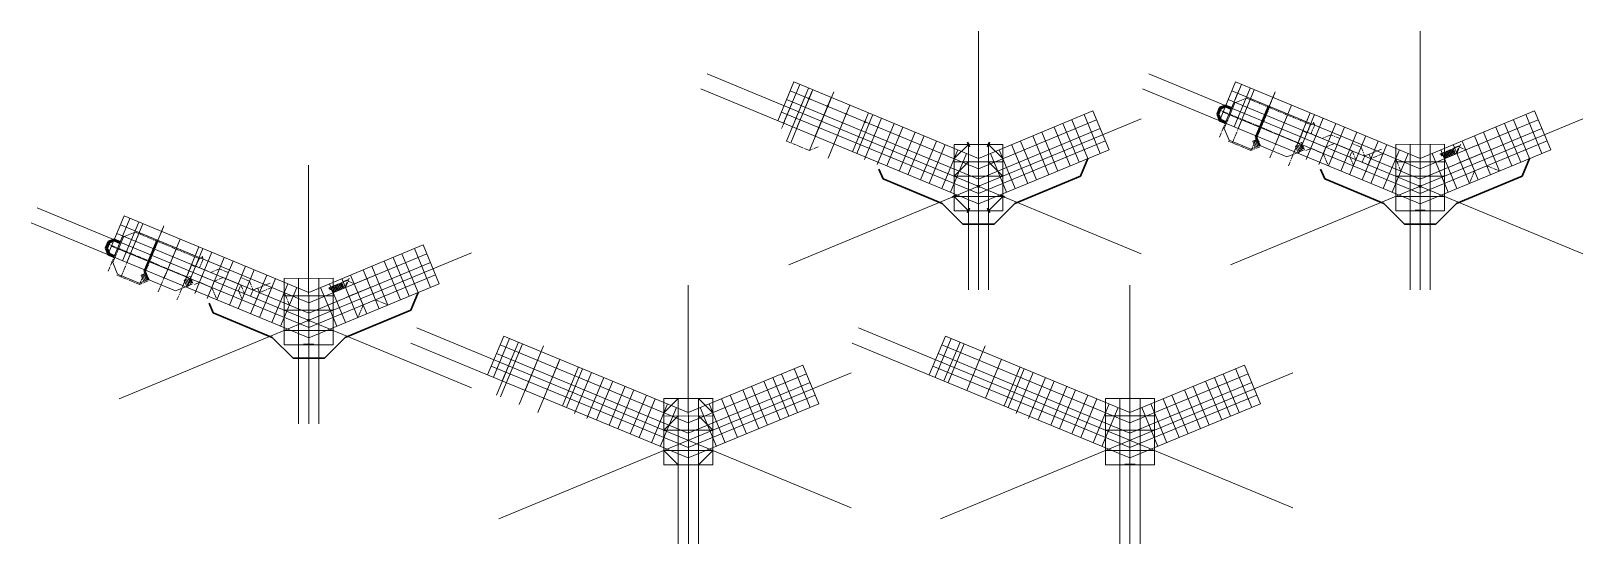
# Model space of a CAD drawing. Header units: inches. Extents: x 2775 to 28360, y 1488 to 9823.
# Drawn here: x 17293 to 28360, y 3122 to 6780 of the extents above; entities that cross this region are included whole.
import ezdxf

# ---------------------------------------------------------------- set-up
doc = ezdxf.new("R2010")
doc.units = ezdxf.units.IN
doc.header["$LTSCALE"] = 0.5
doc.header["$MEASUREMENT"] = 0
doc.linetypes.add('CENTER', pattern=[2, 1.25, -0.25, 0.25, -0.25])
doc.linetypes.add('HIDDEN', pattern=[0.375, 0.25, -0.125])
for name, color, linetype, lineweight in [('BALCONY', 3, 'CONTINUOUS', 30), ('FOUNDATION', 7, 'CONTINUOUS', 40), ('GRID', 1, 'CENTER', 20), ('LAYOUT', 6, 'CONTINUOUS', 9)]:
    doc.layers.add(name, color=color, linetype=linetype, lineweight=lineweight)
doc.layers.add('STAIRS', color=47, linetype='CONTINUOUS')

msp = doc.modelspace()

# ---------------------------------------------------------------- linework, layer by layer
at = {"layer": 'BALCONY', "color": 3, "ltscale": 50}
for p, q in [((22835.1178, 6300.76948), (22846.14565, 6296.2037)), ((22968.16541, 6245.68471), (22979.19326, 6241.11893)), ((23101.12585, 6190.63614), (23112.1537, 6186.07035)), ((23234.57208, 6135.38906), (23245.59993, 6130.82328)), ((23985.02842, 5953.05392), (23971.20495, 5986.30073)), ((24113.16541, 5953.31222), (24126.85473, 5986.61449)), ((23971.68196, 5969.64624), (23982.70833, 5974.21561)), ((24126.44487, 5969.95821), (24115.40017, 5974.48309)), ((24828.79839, 5870.31573), (24776.86402, 5744.87721)), ((27978.18282, 5870.31573), (27926.24844, 5744.87721)), ((23339.46722, 5795.10771), (23368.48224, 5725.11701)), ((26488.85165, 5795.10771), (26517.86667, 5725.11701)), ((23789.29375, 5550.89151), (23937.38729, 5402.8462)), ((23893.77385, 5608.65597), (23860.52001, 5594.84941)), ((23877.17474, 5595.31796), (23872.61098, 5606.34664)), ((24160.91634, 5402.88261), (24308.96191, 5550.97641)), ((24204.70006, 5608.63686), (24238.00925, 5594.96438)), ((24221.35277, 5595.36583), (24225.87207, 5606.41281)), ((26938.67818, 5550.89151), (27086.77172, 5402.8462)), ((27310.30077, 5402.88261), (27458.34634, 5550.97641)), ((23985.09939, 5517.31373), (23971.28675, 5484.06242)), ((23971.75834, 5500.71707), (23982.78619, 5496.15128)), ((24113.23646, 5517.09718), (24126.93663, 5483.79937)), ((24126.52134, 5500.45551), (24115.47812, 5495.92703)), ((24160.91634, 5402.88261), (23937.38729, 5402.8462)), ((27310.30077, 5402.88261), (27086.77172, 5402.8462)), ((20052.29247, 4914.6976), (20000.3581, 4789.25908)), ((18562.96131, 4839.48958), (18591.97632, 4769.49889)), ((19012.78783, 4595.27338), (19160.88137, 4447.22807)), ((19384.41043, 4447.26448), (19532.45599, 4595.35828)), ((19384.41043, 4447.26448), (19160.88137, 4447.22807))]:
    msp.add_line(p, q, dxfattribs=at)
at = {"layer": 'BALCONY', "color": 3, "ltscale": 150}
for p, q in [((23789.29375, 5550.89151), (23368.48224, 5725.11701)), ((24776.86402, 5744.87721), (24308.96191, 5550.97641)), ((26938.67818, 5550.89151), (26517.86667, 5725.11701)), ((27926.24844, 5744.87721), (27458.34634, 5550.97641)), ((19012.78783, 4595.27338), (18591.97632, 4769.49889)), ((20000.3581, 4789.25908), (19532.45599, 4595.35828))]:
    msp.add_line(p, q, dxfattribs=at)
at = {"layer": 'FOUNDATION', "ltscale": 50}
for p, q in [((25768.63378, 6231.26964), (25750.27565, 6186.94921)), ((25774.75676, 6225.14681), (25758.93483, 6186.9493)), ((25812.82924, 6249.57718), (25854.46521, 6232.33893)), ((25812.83004, 6240.9183), (25851.40495, 6224.9474)), ((26026.84326, 6021.46533), (26117.15776, 6239.35313)), ((25768.58235, 6142.75576), (25810.23571, 6125.51031)), ((25774.7049, 6148.87944), (25813.29598, 6132.90185)), ((17842.74343, 5275.65152), (17824.38531, 5231.33108)), ((17848.86641, 5269.52868), (17833.04449, 5231.33117)), ((17886.93889, 5293.95905), (17928.57487, 5276.7208)), ((17886.93969, 5285.30017), (17925.5146, 5269.32927)), ((18100.95292, 5065.8472), (18191.26741, 5283.735)), ((17842.69201, 5187.13763), (17884.34536, 5169.89218)), ((17848.81455, 5193.26131), (17887.40563, 5177.28372))]:
    msp.add_line(p, q, dxfattribs=at)
at = {"layer": 'FOUNDATION', "linetype": 'Continuous', "ltscale": 50}
for p, q in [((25812.82924, 6249.57718), (25768.54989, 6231.23489)), ((25812.83004, 6240.9183), (25774.75676, 6225.14681)), ((25750.27565, 6186.94921), (25768.58235, 6142.75576)), ((25758.93483, 6186.9493), (25774.7049, 6148.87944)), ((17824.38531, 5231.33108), (17842.69201, 5187.13763)), ((17833.04449, 5231.33117), (17848.81455, 5193.26131)), ((17886.93889, 5293.95905), (17842.65954, 5275.61676)), ((17886.93969, 5285.30017), (17848.86641, 5269.52868))]:
    msp.add_line(p, q, dxfattribs=at)
at = {"layer": 'FOUNDATION', "color": 7, "lineweight": 20, "ltscale": 50}
for p, q in [((25839.0805, 6174.11469), (25877.89821, 6267.87215)), ((25960.45082, 6302.06877), (25998.0233, 6286.5129)), ((26108.89631, 6240.60892), (26116.39196, 6237.50555)), ((26123.78347, 6234.44529), (26131.02731, 6231.44618)), ((25801.67579, 6083.77012), (25825.33161, 6140.90665)), ((26241.90032, 6185.5422), (26264.24276, 6176.29192)), ((26375.11577, 6130.38795), (26410.12122, 6115.89489)), ((25835.88529, 6001.18639), (25992.35102, 5936.46673)), ((25992.35102, 5936.46673), (26054.88469, 5962.49166)), ((26054.88469, 5962.49166), (26248.85948, 5882.08911)), ((26328.10941, 5914.78857), (26248.85948, 5882.08911)), ((17913.19015, 5218.49656), (17952.00786, 5312.25402)), ((18034.56047, 5346.45064), (18072.13295, 5330.89477)), ((18183.00596, 5284.99079), (18190.50161, 5281.88742)), ((18197.89313, 5278.82717), (18205.13696, 5275.82805)), ((18316.00998, 5229.92408), (18338.35241, 5220.67379)), ((17875.78545, 5128.15199), (17899.44126, 5185.28852)), ((18449.22542, 5174.76982), (18484.23087, 5160.27676)), ((17909.99494, 5045.56826), (18066.46067, 4980.8486)), ((18066.46067, 4980.8486), (18128.99434, 5006.87353)), ((18128.99434, 5006.87353), (18322.96913, 4926.47098)), ((18402.21907, 4959.17044), (18322.96913, 4926.47098))]:
    msp.add_line(p, q, dxfattribs=at)
at = {"layer": 'FOUNDATION', "color": 7, "linetype": 'Continuous', "lineweight": 20, "ltscale": 50}
for p, q in [((25960.45082, 6302.06877), (25877.89821, 6267.87215)), ((25801.67579, 6083.77012), (25835.88529, 6001.18639)), ((18034.56047, 5346.45064), (17952.00786, 5312.25402)), ((17875.78545, 5128.15199), (17909.99494, 5045.56826))]:
    msp.add_line(p, q, dxfattribs=at)
at = {"layer": 'FOUNDATION', "lineweight": 20, "ltscale": 50}
for p, q in [((25998.78836, 6288.36078), (25998.0233, 6286.5129)), ((26109.66138, 6242.45681), (26108.89631, 6240.60892)), ((26131.79238, 6233.29406), (26131.02731, 6231.44618)), ((25823.49351, 6141.66766), (25825.34139, 6140.9026)), ((26242.66539, 6187.39009), (26241.90032, 6185.5422)), ((26265.00782, 6178.13981), (26264.24276, 6176.29192)), ((26375.88084, 6132.23583), (26375.11577, 6130.38795)), ((18072.89801, 5332.74265), (18072.13295, 5330.89477)), ((18183.77103, 5286.83868), (18183.00596, 5284.99079)), ((18205.90203, 5277.67593), (18205.13696, 5275.82805)), ((18316.77504, 5231.77196), (18316.00998, 5229.92408)), ((18339.11748, 5222.52168), (18338.35241, 5220.67379)), ((17897.60316, 5186.04953), (17899.45104, 5185.28447)), ((18449.99049, 5176.6177), (18449.22542, 5174.76982))]:
    msp.add_line(p, q, dxfattribs=at)
at = {"layer": 'FOUNDATION', "color": 7, "linetype": 'HIDDEN', "lineweight": 9, "ltscale": 75}
for p, q in [((25998.0233, 6286.5129), (26108.89631, 6240.60892)), ((26131.02731, 6231.44618), (26241.90032, 6185.5422)), ((26264.24276, 6176.29192), (26375.11577, 6130.38795)), ((18072.13295, 5330.89477), (18183.00596, 5284.99079)), ((18205.13696, 5275.82805), (18316.00998, 5229.92408)), ((18338.35241, 5220.67379), (18449.22542, 5174.76982))]:
    msp.add_line(p, q, dxfattribs=at)
at = {"layer": 'FOUNDATION', "linetype": 'HIDDEN', "lineweight": 9, "ltscale": 75}
for p, q in [((26035.50412, 6021.46736), (26124.54929, 6236.29287)), ((26035.50412, 6021.46736), (26061.04117, 5959.9398)), ((18109.61377, 5065.84924), (18198.65894, 5280.67474)), ((18109.61377, 5065.84924), (18135.15082, 5004.32167))]:
    msp.add_line(p, q, dxfattribs=at)
at = {"layer": 'FOUNDATION', "color": 7, "linetype": 'HIDDEN', "lineweight": 20, "ltscale": 75}
for p, q in [((25825.33161, 6140.90665), (25839.0805, 6174.11469)), ((26417.01063, 6111.62182), (26392.91786, 6053.42991)), ((26363.3517, 6065.67096), (26328.61907, 5981.78032)), ((26328.61907, 5981.78032), (26330.83541, 5976.43403)), ((26392.91786, 6053.42991), (26363.3517, 6065.67096)), ((17899.44126, 5185.28852), (17913.19015, 5218.49656)), ((18437.46135, 5110.05284), (18402.72872, 5026.1622)), ((18467.02751, 5097.81178), (18437.46135, 5110.05284)), ((18491.12028, 5156.00369), (18467.02751, 5097.81178)), ((18402.72872, 5026.1622), (18404.94506, 5020.8159))]:
    msp.add_line(p, q, dxfattribs=at)
at = {"layer": 'FOUNDATION', "lineweight": 20, "ltscale": 75}
for p, q in [((26057.88022, 6096.3434), (26065.27051, 6093.28013)), ((18131.98988, 5140.72527), (18139.38016, 5137.662))]:
    msp.add_line(p, q, dxfattribs=at)
at = {"layer": 'FOUNDATION', "linetype": 'HIDDEN', "lineweight": 20, "ltscale": 75}
for p, q in [((26439.18979, 6120.80965), (26417.01063, 6111.62182)), ((26352.90509, 5985.54024), (26330.83541, 5976.43403)), ((26352.90509, 5985.54024), (26375.09549, 5932.01202)), ((27340.14784, 5902.33338), (27483.73766, 5961.83767)), ((18513.29945, 5165.19152), (18491.12028, 5156.00369)), ((18427.01474, 5029.92211), (18404.94506, 5020.8159)), ((18427.01474, 5029.92211), (18449.20514, 4976.39389)), ((19414.25749, 4946.71525), (19557.84731, 5006.21954))]:
    msp.add_line(p, q, dxfattribs=at)
at = {"layer": 'FOUNDATION', "ltscale": 10}
for p, q in [((26026.84326, 6021.46533), (26051.84532, 5961.22676)), ((18100.95292, 5065.8472), (18125.95497, 5005.60863))]:
    msp.add_line(p, q, dxfattribs=at)
at = {"layer": 'FOUNDATION', "color": 7, "linetype": 'HIDDEN', "lineweight": 20, "ltscale": 50}
for p, q in [((26366.93436, 5930.8082), (26328.10941, 5914.78857)), ((18441.04401, 4975.19007), (18402.21907, 4959.17044))]:
    msp.add_line(p, q, dxfattribs=at)
at = {"layer": 'GRID', "ltscale": 50}
for p, q in [((25767.82438, 6023.11147), (25904.68818, 6353.30158)), ((25860.16382, 5984.83678), (25997.02762, 6315.02689)), ((25992.3526, 5927.80871), (26165.8735, 6346.43574)), ((26324.82928, 5985.69302), (25763.3201, 6218.43857)), ((26126.0115, 5874.767), (26262.8753, 6204.95711)), ((26259.47259, 5819.48447), (26396.33639, 6149.67458)), ((26446.44344, 6109.51536), (26438.32083, 6129.10894)), ((22842.96817, 5927.80871), (22680.36773, 5995.20659)), ((25992.3526, 5927.80871), (25829.75216, 5995.20659)), ((26392.74354, 6058.23722), (26499.86303, 6013.88732)), ((26418.79066, 5943.55049), (26437.15224, 5987.8997)), ((26437.15224, 5987.8997), (26525.85066, 5951.17651)), ((26562.58541, 6039.87023), (26499.86303, 6013.88732)), ((26588.66076, 5977.12305), (26525.81433, 5951.08876)), ((26625.34898, 6013.89828), (26562.58541, 6039.87023)), ((26588.66076, 5977.12305), (26714.14175, 5925.17108)), ((26625.34417, 6013.88666), (26632.9642, 6032.29151)), ((26721.66263, 5995.56838), (26714.05419, 5977.19152)), ((26776.82929, 5951.2148), (26714.05419, 5977.19152)), ((27523.786, 5932.92002), (27675.21647, 5995.72383)), ((22905.52763, 5953.8379), (22842.96493, 5927.80089)), ((26054.91206, 5953.8379), (25992.34936, 5927.80089)), ((26412.15677, 5940.81326), (26379.07698, 5927.16415)), ((26418.79066, 5943.55049), (26415.68105, 5942.26742)), ((26418.79066, 5943.55049), (26507.48908, 5906.82733)), ((26507.48908, 5906.82733), (26525.81433, 5951.08876)), ((26507.48908, 5906.82733), (26544.27773, 5818.08488)), ((26697.91434, 5885.9766), (26714.14175, 5925.17108)), ((26697.91434, 5885.9766), (26723.88343, 5823.33334)), ((26714.14175, 5925.17108), (26740.1408, 5862.45556)), ((26776.82929, 5951.2148), (26802.8516, 5888.44319)), ((26784.46445, 5844.10456), (26802.8516, 5888.44319)), ((26834.16852, 5901.41633), (26802.8516, 5888.44319)), ((26847.1497, 5870.10277), (26826.01626, 5826.90116)), ((26922.92047, 5938.18213), (26834.16852, 5901.41633)), ((26847.1497, 5870.10277), (26834.16852, 5901.41633)), ((26935.90165, 5906.86857), (26847.1497, 5870.10277)), ((27061.38875, 5781.40295), (27024.60007, 5870.14541)), ((27372.31993, 5870.2021), (27461.00637, 5906.95418)), ((27404.84612, 5810.16006), (27549.77029, 5870.21731)), ((27461.00637, 5906.95418), (27488.06743, 5972.29167)), ((27479.37366, 5951.30102), (27523.786, 5932.92002)), ((27549.77029, 5870.21731), (27638.45673, 5906.96938)), ((27549.77029, 5870.21731), (27586.52236, 5781.53087)), ((27612.53421, 5969.72718), (27675.10673, 5818.24064)), ((26721.7281, 5818.12752), (26740.11085, 5862.52781)), ((26784.46445, 5844.10456), (26826.01626, 5826.90116)), ((27335.5602, 5781.44765), (27371.58874, 5796.37805)), ((27372.31234, 5692.76104), (27335.5602, 5781.44765)), ((27586.52236, 5781.53087), (27549.76263, 5692.77642)), ((27675.10673, 5818.24064), (27586.52236, 5781.53087)), ((27675.10673, 5818.24064), (27763.97272, 5781.54607)), ((17841.93403, 5067.49334), (17978.79783, 5397.68345)), ((17934.27347, 5029.21865), (18071.13727, 5359.40876)), ((18066.46226, 4972.19058), (18239.98316, 5390.81761)), ((18398.93893, 5030.07489), (17837.42975, 5262.82044)), ((18200.12115, 4919.14887), (18336.98495, 5249.33898)), ((18333.58225, 4863.86634), (18470.44605, 5194.05645)), ((18466.85319, 5102.61909), (18573.97268, 5058.2692)), ((18520.5531, 5153.89723), (18512.43048, 5173.49081)), ((18066.46226, 4972.19058), (17903.86181, 5039.58847)), ((18129.02172, 4998.21977), (18066.45901, 4972.18276)), ((18486.26642, 4985.19513), (18453.18664, 4971.54602)), ((18492.90031, 4987.93236), (18489.7907, 4986.6493)), ((18492.90031, 4987.93236), (18511.26189, 5032.28157)), ((18492.90031, 4987.93236), (18581.59873, 4951.2092)), ((18511.26189, 5032.28157), (18599.96031, 4995.55838)), ((18636.69507, 5084.2521), (18573.97268, 5058.2692)), ((18581.59873, 4951.2092), (18599.92398, 4995.47063)), ((18662.77042, 5021.50492), (18599.92398, 4995.47063)), ((18699.45863, 5058.28015), (18636.69507, 5084.2521)), ((18662.77042, 5021.50492), (18788.2514, 4969.55295)), ((18699.45382, 5058.26853), (18707.07385, 5076.67338)), ((18795.77228, 5039.95025), (18788.16384, 5021.57339)), ((18850.93895, 4995.59667), (18788.16384, 5021.57339)), ((18850.93895, 4995.59667), (18876.96125, 4932.82506)), ((18997.03012, 4982.564), (18908.27817, 4945.7982)), ((19535.11603, 4951.33605), (19562.17708, 5016.67354)), ((19553.48331, 4995.6829), (19597.89565, 4977.30189)), ((19597.89565, 4977.30189), (19749.32612, 5040.1057)), ((19686.64386, 5014.10905), (19749.21638, 4862.62251)), ((18581.59873, 4951.2092), (18618.38738, 4862.46675)), ((18772.02399, 4930.35847), (18788.2514, 4969.55295)), ((18772.02399, 4930.35847), (18797.99308, 4867.71521)), ((18788.2514, 4969.55295), (18814.25045, 4906.83743)), ((18795.83775, 4862.50939), (18814.2205, 4906.90969)), ((18858.57411, 4888.48643), (18876.96125, 4932.82506)), ((18858.57411, 4888.48643), (18900.12591, 4871.28303)), ((18908.27817, 4945.7982), (18876.96125, 4932.82506)), ((18921.25935, 4914.48464), (18900.12591, 4871.28303)), ((18921.25935, 4914.48464), (18908.27817, 4945.7982)), ((19010.01131, 4951.25044), (18921.25935, 4914.48464)), ((19135.4984, 4825.78482), (19098.70973, 4914.52728)), ((19446.42958, 4914.58397), (19535.11603, 4951.33605)), ((19478.95577, 4854.54193), (19623.87994, 4914.59918)), ((19623.87994, 4914.59918), (19712.56639, 4951.35125)), ((19623.87994, 4914.59918), (19660.63201, 4825.91274)), ((19409.66985, 4825.82953), (19445.69839, 4840.75992)), ((19446.42199, 4737.14291), (19409.66985, 4825.82953)), ((19660.63201, 4825.91274), (19623.87228, 4737.15829)), ((19749.21638, 4862.62251), (19660.63201, 4825.91274)), ((19749.21638, 4862.62251), (19838.08237, 4825.92794))]:
    msp.add_line(p, q, dxfattribs=at)
at = {"layer": 'GRID', "linetype": 'CENTER', "lineweight": 20, "ltscale": 50}
msp.add_line((22722.31364, 6273.96186), (22643.67085, 6083.86199), dxfattribs=at)
at = {"layer": 'GRID', "color": 1, "ltscale": 50}
for p, q in [((26446.44344, 6109.51536), (26420.46181, 6046.76123)), ((18520.5531, 5153.89723), (18494.57146, 5091.1431))]:
    msp.add_line(p, q, dxfattribs=at)
at = {"layer": 'GRID', "color": 6, "linetype": 'Continuous', "lineweight": 30, "ltscale": 50}
for centre in [(24049.07488, 5672.67471), (27198.45931, 5672.67471), (19272.56896, 4717.05658)]:
    msp.add_circle(centre, 6.00011, dxfattribs=at)
at = {"layer": 'LAYOUT', "color": 1, "ltscale": 150}
for p, q in [((24049.22809, 4933.89332), (24048.92741, 6779.9154)), ((27198.60824, 4933.90933), (27198.30756, 6779.93141)), ((25210.24502, 5191.95055), (22113.59252, 6474.03488)), ((28359.62517, 5191.96656), (25262.97267, 6474.0509)), ((25210.24455, 6153.86816), (22696.91245, 5112.33171)), ((28359.6247, 6153.88417), (25846.2926, 5112.34772)), ((19272.71789, 3978.2912), (19272.41721, 5824.31328)), ((20433.73482, 4236.34843), (17337.08233, 5518.43277)), ((20433.73435, 5198.26605), (17920.40225, 4156.72959)), ((21980.04963, 3122.05937), (21979.74895, 4968.08145)), ((25129.42979, 3122.07538), (25129.12911, 4968.09746)), ((23141.06656, 3380.1166), (20044.41407, 4662.20094)), ((26290.44672, 3380.13261), (23193.79422, 4662.21695)), ((23141.0661, 4342.03421), (20627.734, 3300.49776)), ((26290.44625, 4342.05023), (23777.11415, 3300.51377))]:
    msp.add_line(p, q, dxfattribs=at)
at = {"layer": 'LAYOUT', "ltscale": 150}
for p, q in [((24049.12819, 5547.2168), (22069.24931, 6366.93154)), ((24049.08731, 5798.1586), (22706.67628, 6353.9472)), ((24049.07534, 5871.67467), (22732.66814, 6416.6971)), ((27198.50834, 5547.23281), (25218.62946, 6366.94755)), ((27198.46747, 5798.17461), (25856.05644, 6353.96321)), ((27198.45549, 5871.69068), (25882.0483, 6416.71311)), ((24049.11621, 5620.73287), (22643.94682, 6202.50486)), ((24049.09929, 5724.64252), (22680.68443, 6291.1973)), ((24865.48831, 6210.00001), (24049.07534, 5871.67469)), ((27198.49637, 5620.74889), (25793.32697, 6202.52088)), ((27198.47944, 5724.65853), (25830.06458, 6291.21331)), ((28014.86846, 6210.01602), (27198.45549, 5871.69071)), ((24891.4904, 6147.25435), (24049.08731, 5798.15861)), ((28040.87055, 6147.27036), (27198.46747, 5798.17462)), ((24917.49249, 6084.50869), (24049.09929, 5724.64253)), ((24954.24456, 5995.82225), (24049.11621, 5620.73287)), ((28066.87264, 6084.5247), (27198.47944, 5724.65854)), ((28103.62472, 5995.83826), (27198.49637, 5620.74888)), ((24980.24665, 5933.07659), (24049.12819, 5547.21679)), ((28129.62681, 5933.0926), (27198.50834, 5547.2328)), ((19272.56514, 4916.07255), (17956.15795, 5461.09498)), ((19272.61799, 4591.61468), (17292.73911, 5411.32943)), ((19272.58909, 4769.0404), (17904.17423, 5335.59518)), ((19272.57712, 4842.55648), (17930.16609, 5398.34508)), ((19272.60602, 4665.13076), (17867.43662, 5246.90275)), ((20088.97811, 5254.39789), (19272.56514, 4916.07258)), ((20114.9802, 5191.65223), (19272.57712, 4842.55649)), ((20140.9823, 5128.90657), (19272.58909, 4769.04041)), ((20177.73437, 5040.22013), (19272.60602, 4665.13075)), ((20203.73646, 4977.47447), (19272.61799, 4591.61467)), ((21979.94974, 3735.38285), (20000.07086, 4555.09759)), ((21979.90886, 3986.32465), (20637.49783, 4542.11325)), ((21979.89689, 4059.84072), (20663.48969, 4604.86315)), ((25129.32989, 3735.39886), (23149.45101, 4555.11361)), ((25129.28901, 3986.34066), (23786.87798, 4542.12926)), ((25129.27704, 4059.85674), (23812.86984, 4604.87916)), ((21979.92084, 3912.80857), (20611.50597, 4479.36335)), ((25129.30099, 3912.82458), (23760.88613, 4479.37936)), ((21979.93776, 3808.89893), (20574.76836, 4390.67091)), ((22796.30986, 4398.16606), (21979.89689, 4059.84074)), ((22822.31195, 4335.4204), (21979.90886, 3986.32466)), ((25129.31791, 3808.91494), (23724.14852, 4390.68693)), ((25945.69001, 4398.18207), (25129.27704, 4059.85676)), ((25971.6921, 4335.43641), (25129.28901, 3986.34067)), ((22848.31404, 4272.67474), (21979.92084, 3912.80858)), ((25997.69419, 4272.69075), (25129.30099, 3912.82459)), ((22885.06611, 4183.9883), (21979.93776, 3808.89892)), ((22911.0682, 4121.24264), (21979.94974, 3735.38284)), ((26034.44626, 4184.00431), (25129.31791, 3808.91493)), ((26060.44835, 4121.25865), (25129.32989, 3735.39885))]:
    msp.add_line(p, q, dxfattribs=at)
at = {"layer": 'LAYOUT', "ltscale": 50}
for p, q in [((22732.66814, 6416.6971), (22617.95496, 6139.75496)), ((22659.60893, 6122.50964), (22774.27706, 6399.47042)), ((22811.06559, 6310.72766), (22680.37895, 5995.20195)), ((22861.57507, 6348.7736), (22709.94062, 5982.94863)), ((22722.37923, 6096.52129), (22837.04736, 6373.48208)), ((22751.94537, 6084.28023), (22866.6135, 6361.24102)), ((23016.48908, 6346.43574), (22842.96817, 5927.80871)), ((25882.0483, 6416.71311), (25767.33511, 6139.77098)), ((25808.98909, 6122.52565), (25923.65722, 6399.48644)), ((25871.75938, 6096.5373), (25986.42751, 6373.49809)), ((25901.32552, 6084.29624), (26015.99365, 6361.25703)), ((26034.37313, 6029.21147), (26165.73501, 6346.49308)), ((22884.99298, 6029.19546), (22999.66111, 6306.15625)), ((23127.9193, 6238.34254), (22976.28485, 5872.51757)), ((23018.0406, 5974.11069), (23132.70873, 6251.07148)), ((26167.42075, 5974.1267), (26282.08888, 6251.08749)), ((23151.08821, 5919.02592), (23265.75634, 6195.98671)), ((23180.65435, 5906.78486), (23295.32248, 6183.74565)), ((23236.87216, 5864.97013), (23358.09277, 6157.7573)), ((23325.57056, 5828.24692), (23446.79119, 6121.03412)), ((23394.89335, 5818.08499), (23509.56148, 6095.04578)), ((24588.51639, 6095.22156), (24703.27474, 5818.29814)), ((24651.27822, 6121.23035), (24766.03656, 5844.30693)), ((24714.04004, 6147.23914), (24828.79839, 5870.31573)), ((24802.72648, 6183.99122), (24917.48483, 5907.0678)), ((26300.46837, 5919.04193), (26415.13649, 6196.00272)), ((26330.0345, 5906.80087), (26444.70263, 6183.76166)), ((26386.25231, 5864.98614), (26507.47293, 6157.77332)), ((26474.95071, 5828.26293), (26596.17134, 6121.05014)), ((26544.2735, 5818.10101), (26658.94163, 6095.06179)), ((27737.89654, 6095.23757), (27852.65489, 5818.31416)), ((27800.65837, 6121.24636), (27915.41671, 5844.32295)), ((27863.42019, 6147.25516), (27978.17854, 5870.33174)), ((27952.10663, 6184.00723), (28066.86498, 5907.08381)), ((23483.59176, 5781.36181), (23598.25989, 6058.3226)), ((23546.36206, 5755.37347), (23661.03018, 6032.33426)), ((23635.06047, 5718.65029), (23749.7286, 5995.61108)), ((24348.38168, 5995.70863), (24463.14002, 5718.78521)), ((24437.06812, 6032.4607), (24551.82647, 5755.53728)), ((24499.82995, 6058.46949), (24614.58829, 5781.54607)), ((26632.97191, 5781.37783), (26747.64004, 6058.33861)), ((26695.74221, 5755.38948), (26810.41034, 6032.35027)), ((26784.44062, 5718.6663), (26899.10875, 5995.62709)), ((27497.76183, 5995.72464), (27612.52018, 5718.80122)), ((27586.44827, 6032.47671), (27701.20662, 5755.55329)), ((27649.2101, 6058.4855), (27763.96844, 5781.56208)), ((23697.83076, 5692.66195), (23812.49889, 5969.62273)), ((23786.52917, 5655.93877), (23901.1973, 5932.89955)), ((23849.29947, 5629.95042), (23963.9676, 5906.91121)), ((24134.17159, 5906.93897), (24248.92993, 5630.01555)), ((24196.93341, 5932.94776), (24311.69176, 5656.02434)), ((24285.61985, 5969.69983), (24400.3782, 5692.77642)), ((26847.21091, 5692.67796), (26961.87904, 5969.63874)), ((26935.90932, 5655.95478), (27050.57745, 5932.91556)), ((26998.67962, 5629.96643), (27113.34775, 5906.92722)), ((27283.55174, 5906.95498), (27398.31008, 5630.03157)), ((27346.31356, 5932.96377), (27461.07191, 5656.04036)), ((27435.00001, 5969.71585), (27549.75835, 5692.79243)), ((17956.15795, 5461.09498), (17841.44476, 5184.15285)), ((17883.09874, 5166.90752), (17997.76687, 5443.86831)), ((17945.86903, 5140.91917), (18060.53716, 5417.87996)), ((17975.43517, 5128.67811), (18090.1033, 5405.6389)), ((18108.48279, 5073.59334), (18239.84466, 5390.87495)), ((18241.5304, 5018.50857), (18356.19853, 5295.46936)), ((18374.57802, 4963.4238), (18489.24615, 5240.38459)), ((18404.14415, 4951.18274), (18518.81228, 5228.14353)), ((18460.36196, 4909.36801), (18581.58258, 5202.15519)), ((20026.21629, 5228.3891), (20140.97463, 4951.46568)), ((18549.06036, 4872.6448), (18670.28099, 5165.43201)), ((18618.38315, 4862.48288), (18733.05128, 5139.44366)), ((18707.08157, 4825.7597), (18821.74969, 5102.72048)), ((19723.31975, 5102.86737), (19838.0781, 4825.94395)), ((19812.00619, 5139.61944), (19926.76454, 4862.69603)), ((19874.76802, 5165.62824), (19989.52637, 4888.70482)), ((19937.52984, 5191.63703), (20052.28819, 4914.71361)), ((18769.85186, 4799.77135), (18884.51999, 5076.73214)), ((18858.55027, 4763.04817), (18973.2184, 5040.00896)), ((18921.32056, 4737.05983), (19035.98869, 5014.02062)), ((19509.10966, 5014.09772), (19623.868, 4737.1743)), ((19571.87148, 5040.10651), (19686.62983, 4763.18309)), ((19660.55793, 5076.85858), (19775.31627, 4799.93516)), ((19010.01898, 4700.33665), (19124.6871, 4977.29744)), ((19072.78927, 4674.3483), (19187.4574, 4951.30909)), ((19357.66139, 4951.33685), (19472.41974, 4674.41344)), ((19420.42321, 4977.34565), (19535.18156, 4700.42223)), ((20663.48969, 4604.86315), (20548.7765, 4327.92102)), ((20590.43048, 4310.67569), (20705.09861, 4587.63647)), ((20653.20078, 4284.68734), (20767.86891, 4561.64813)), ((20682.76691, 4272.44628), (20797.43504, 4549.40707)), ((23812.86984, 4604.87916), (23698.15666, 4327.93703)), ((23739.81063, 4310.6917), (23854.47876, 4587.65249)), ((23802.58093, 4284.70336), (23917.24906, 4561.66414)), ((23832.14707, 4272.4623), (23946.8152, 4549.42308)), ((20741.88714, 4498.89371), (20611.2005, 4183.368)), ((20792.39662, 4536.93965), (20640.76217, 4171.11468)), ((20947.31062, 4534.60179), (20773.78972, 4115.97476)), ((20815.81453, 4217.36151), (20930.48266, 4494.3223)), ((20948.86215, 4162.27674), (21063.53028, 4439.23753)), ((23965.19468, 4217.37752), (24096.55656, 4534.65913)), ((24098.2423, 4162.29275), (24212.91043, 4439.25354)), ((21058.74084, 4426.50859), (20907.1064, 4060.68362)), ((21081.90976, 4107.19197), (21196.57789, 4384.15276)), ((21111.4759, 4094.95091), (21226.14403, 4371.9117)), ((21167.69371, 4053.13618), (21288.91432, 4345.92336)), ((22644.86159, 4335.40519), (22759.61993, 4058.48178)), ((22733.54803, 4372.15727), (22848.30638, 4095.23385)), ((24231.28991, 4107.20798), (24345.95804, 4384.16877)), ((24260.85605, 4094.96692), (24375.52418, 4371.92771)), ((24317.07386, 4053.15219), (24438.29447, 4345.93937)), ((25794.24174, 4335.42121), (25909.00009, 4058.49779)), ((25882.92818, 4372.17328), (25997.68653, 4095.24986)), ((21256.3921, 4016.41297), (21377.61273, 4309.20018)), ((21325.7149, 4006.25104), (21440.38303, 4283.21183)), ((21414.41331, 3969.52786), (21529.08144, 4246.48865)), ((21477.1836, 3943.53952), (21591.85173, 4220.50031)), ((22367.88967, 4220.62675), (22482.64802, 3943.70333)), ((22430.6515, 4246.63554), (22545.40984, 3969.71212)), ((22519.33794, 4283.38761), (22634.09628, 4006.46419)), ((22582.09976, 4309.3964), (22696.85811, 4032.47298)), ((24405.77226, 4016.42898), (24526.99289, 4309.21619)), ((24475.09505, 4006.26706), (24589.76318, 4283.22784)), ((24563.79346, 3969.54388), (24678.46159, 4246.50466)), ((24626.56376, 3943.55553), (24741.23189, 4220.51632)), ((25517.26982, 4220.64276), (25632.02817, 3943.71934)), ((25580.03165, 4246.65155), (25694.78999, 3969.72813)), ((25668.71809, 4283.40362), (25783.47644, 4006.48021)), ((25731.47992, 4309.41242), (25846.23826, 4032.489)), ((21565.88201, 3906.81634), (21680.55014, 4183.77713)), ((21628.65231, 3880.828), (21743.32044, 4157.78878)), ((21717.35072, 3844.10482), (21832.01885, 4121.0656)), ((21780.12101, 3818.11647), (21894.78914, 4095.07726)), ((22064.99313, 4095.10502), (22179.75148, 3818.1816)), ((22127.75496, 4121.11381), (22242.51331, 3844.19039)), ((22216.4414, 4157.86589), (22331.19975, 3880.94247)), ((22279.20323, 4183.87468), (22393.96157, 3906.95126)), ((24715.26217, 3906.83235), (24829.9303, 4183.79314)), ((24778.03246, 3880.84401), (24892.70059, 4157.8048)), ((24866.73087, 3844.12083), (24981.399, 4121.08162)), ((24929.50117, 3818.13248), (25044.1693, 4095.09327)), ((25214.37329, 4095.12103), (25329.13163, 3818.19762)), ((25277.13511, 4121.12983), (25391.89346, 3844.20641)), ((25365.82155, 4157.8819), (25480.5799, 3880.95848)), ((25428.58338, 4183.89069), (25543.34173, 3906.96727))]:
    msp.add_line(p, q, dxfattribs=at)
at = {"layer": 'LAYOUT', "linetype": 'Continuous', "ltscale": 50}
for p, q in [((24865.48831, 6210.00001), (24980.24665, 5933.07659)), ((28014.86846, 6210.01602), (28129.62681, 5933.0926)), ((20088.97811, 5254.39789), (20203.73646, 4977.47447)), ((22796.30986, 4398.16606), (22911.0682, 4121.24264)), ((25945.69001, 4398.18207), (26060.44835, 4121.25865))]:
    msp.add_line(p, q, dxfattribs=at)
at = {"layer": 'LAYOUT', "color": 2, "ltscale": 50}
for p, q in [((23875.27612, 5498.83608), (23875.19914, 5971.49579)), ((23977.05901, 5971.92544), (23875.21564, 5870.14541)), ((23875.23579, 5971.90885), (24222.88244, 5971.96548)), ((24222.9355, 5870.2021), (24121.05901, 5971.94889)), ((24222.91873, 5971.96548), (24222.99578, 5498.89272)), ((27024.65627, 5498.85209), (27024.57929, 5971.5118)), ((27024.61594, 5971.92486), (27372.26259, 5971.98149)), ((27372.29888, 5971.98149), (27372.37593, 5498.90873)), ((23977.07944, 5846.49928), (23875.23608, 5744.67451)), ((23875.25622, 5846.42606), (24222.90286, 5846.59593)), ((24222.95574, 5744.73111), (24121.07936, 5846.5226)), ((27024.63638, 5846.44207), (27372.28301, 5846.61195)), ((23875.23608, 5744.67451), (24222.95574, 5744.73111)), ((27024.61623, 5744.69052), (27372.33589, 5744.74712)), ((23875.25954, 5600.64419), (24222.9792, 5600.70098)), ((23875.25954, 5600.64419), (23977.13616, 5498.85268)), ((24121.13608, 5498.87601), (24222.9792, 5600.70098)), ((27024.63969, 5600.66021), (27372.35935, 5600.71699)), ((24222.99578, 5498.89272), (23875.27612, 5498.83608)), ((27372.37593, 5498.90873), (27024.65627, 5498.85209)), ((19098.76593, 4543.23397), (19098.68894, 5015.89367)), ((19098.72559, 5016.30673), (19446.37224, 5016.36336)), ((19446.40853, 5016.36336), (19446.48558, 4543.2906)), ((19098.74603, 4890.82394), (19446.39266, 4890.99382)), ((19098.72588, 4789.07239), (19446.44554, 4789.12899)), ((19098.74934, 4645.04208), (19446.469, 4645.09886)), ((19446.48558, 4543.2906), (19098.76593, 4543.23397)), ((21806.09767, 3687.00213), (21806.02068, 4159.66184)), ((21907.88056, 4160.09149), (21806.03719, 4058.31146)), ((21806.05733, 4160.0749), (22153.70398, 4160.13153)), ((22153.75705, 4058.36815), (22051.88056, 4160.11494)), ((22153.74027, 4160.13153), (22153.81733, 3687.05877)), ((24955.47782, 3687.01815), (24955.40084, 4159.67785)), ((24955.43749, 4160.09091), (25303.08414, 4160.14754)), ((25303.12043, 4160.14754), (25303.19748, 3687.07478)), ((21907.90099, 4034.66533), (21806.05763, 3932.84056)), ((21806.07777, 4034.59211), (22153.72441, 4034.76199)), ((22153.77729, 3932.89716), (22051.90091, 4034.68865)), ((24955.45792, 4034.60812), (25303.10456, 4034.778)), ((21806.05763, 3932.84056), (22153.77729, 3932.89716)), ((24955.43778, 3932.85657), (25303.15744, 3932.91317)), ((21806.08109, 3788.81025), (22153.80075, 3788.86703)), ((21806.08109, 3788.81025), (21907.9577, 3687.01873)), ((22051.95763, 3687.04206), (22153.80075, 3788.86703)), ((24955.46124, 3788.82626), (25303.1809, 3788.88304)), ((22153.81733, 3687.05877), (21806.09767, 3687.00213)), ((25303.19748, 3687.07478), (24955.47782, 3687.01815))]:
    msp.add_line(p, q, dxfattribs=at)
at = {"layer": 'LAYOUT', "color": 2, "ltscale": 150}
for p, q in [((23977.22809, 4933.88159), (23977.05901, 5971.92544)), ((24121.22809, 4933.90505), (24121.05901, 5971.94889)), ((27126.60824, 4933.89761), (27126.43916, 5971.94145)), ((27270.60824, 4933.92106), (27270.43916, 5971.9649)), ((19200.71789, 3978.27948), (19200.54881, 5016.32332)), ((19344.71789, 3978.30293), (19344.54881, 5016.34677)), ((21908.04964, 3122.04765), (21907.88056, 4160.09149)), ((22052.04963, 3122.0711), (22051.88056, 4160.11494)), ((25057.42979, 3122.06366), (25057.26071, 4160.1075)), ((25201.42979, 3122.08711), (25201.26071, 4160.13095))]:
    msp.add_line(p, q, dxfattribs=at)
at = {"layer": 'LAYOUT', "color": 5, "lineweight": 20, "ltscale": 50}
for p, q in [((27162.51281, 5501.85854), (27234.51281, 5501.88627)), ((19236.62247, 4546.24041), (19308.62246, 4546.26815)), ((25093.33436, 3690.02459), (25165.33436, 3690.05233))]:
    msp.add_line(p, q, dxfattribs=at)
at = {"layer": 'STAIRS', "lineweight": 20, "ltscale": 50}
for p, q in [((26004.35124, 5993.48456), (26033.45508, 6005.56412)), ((26326.4835, 5966.04151), (26309.72823, 5959.12809)), ((26309.72823, 5959.12809), (26328.87532, 5912.94103)), ((26319.43447, 5963.13299), (26338.58156, 5916.94594)), ((26329.14071, 5967.1379), (26348.28779, 5920.95085)), ((26338.84694, 5971.14281), (26357.99403, 5924.95576)), ((27459.1885, 5908.77169), (27443.25303, 5947.22558)), ((18078.4609, 5037.86643), (18107.56473, 5049.946)), ((18400.59315, 5010.42338), (18383.83789, 5003.50996)), ((18383.83789, 5003.50996), (18402.98497, 4957.3229)), ((18393.54412, 5007.51487), (18412.69121, 4961.32781)), ((18403.25036, 5011.51977), (18422.39745, 4965.33272)), ((18412.95659, 5015.52468), (18432.10368, 4969.33763)), ((19533.29815, 4953.15357), (19517.36268, 4991.60745))]:
    msp.add_line(p, q, dxfattribs=at)
at = {"layer": 'STAIRS', "lineweight": 20, "ltscale": 10}
for p, q in [((26004.35124, 5993.48456), (26022.7633, 5949.12356)), ((26014.04911, 5997.50967), (26032.45731, 5953.15796)), ((26023.74697, 6001.53477), (26042.15131, 5957.19236)), ((18078.4609, 5037.86643), (18096.87296, 4993.50543)), ((18088.15876, 5041.89154), (18106.56696, 4997.53983)), ((18097.85662, 5045.91664), (18116.26096, 5001.57423))]:
    msp.add_line(p, q, dxfattribs=at)
at = {"layer": 'STAIRS', "lineweight": 30, "ltscale": 50}
for p, q in [((26350.85012, 5969.60697), (26364.63641, 5936.35137)), ((18424.95978, 5013.98884), (18438.74606, 4980.73324))]:
    msp.add_line(p, q, dxfattribs=at)
at = {"layer": 'STAIRS', "ltscale": 50}
for p, q in [((27354.77356, 5886.46519), (27347.0179, 5905.18037)), ((27371.88778, 5872.59387), (27356.71798, 5909.20013)), ((27381.58786, 5876.61363), (27366.41806, 5913.21988)), ((27391.28794, 5880.63339), (27376.11814, 5917.23964)), ((27400.98802, 5884.65315), (27385.81822, 5921.2594)), ((27410.6881, 5888.67291), (27395.5183, 5925.27916)), ((27420.38818, 5892.69266), (27405.21838, 5929.29892)), ((27430.08826, 5896.71242), (27414.91846, 5933.31867)), ((27439.78834, 5900.73218), (27424.61854, 5937.33843)), ((27449.48842, 5904.75194), (27433.55295, 5943.20582)), ((19513.89799, 4945.11405), (19498.72819, 4981.7203)), ((19523.59807, 4949.13381), (19507.6626, 4987.58769)), ((19428.88321, 4930.84706), (19421.12755, 4949.56224)), ((19445.99743, 4916.97574), (19430.82763, 4953.582)), ((19455.69751, 4920.9955), (19440.52771, 4957.60176)), ((19465.39759, 4925.01526), (19450.22779, 4961.62151)), ((19475.09767, 4929.03502), (19459.92787, 4965.64127)), ((19484.79775, 4933.05478), (19469.62795, 4969.66103)), ((19494.49783, 4937.07453), (19479.32803, 4973.68079)), ((19504.19791, 4941.09429), (19489.02811, 4977.70054))]:
    msp.add_line(p, q, dxfattribs=at)
at = {"layer": 'STAIRS', "lineweight": 25, "ltscale": 50}
for p, q in [((27445.91891, 5948.33034), (27479.17633, 5962.11236)), ((27461.03711, 5913.23509), (27474.81258, 5946.49522)), ((19520.02856, 4992.71221), (19553.28598, 5006.49423)), ((19535.14677, 4957.61696), (19548.92223, 4990.87709))]:
    msp.add_line(p, q, dxfattribs=at)

doc.saveas('drawing.dxf')
